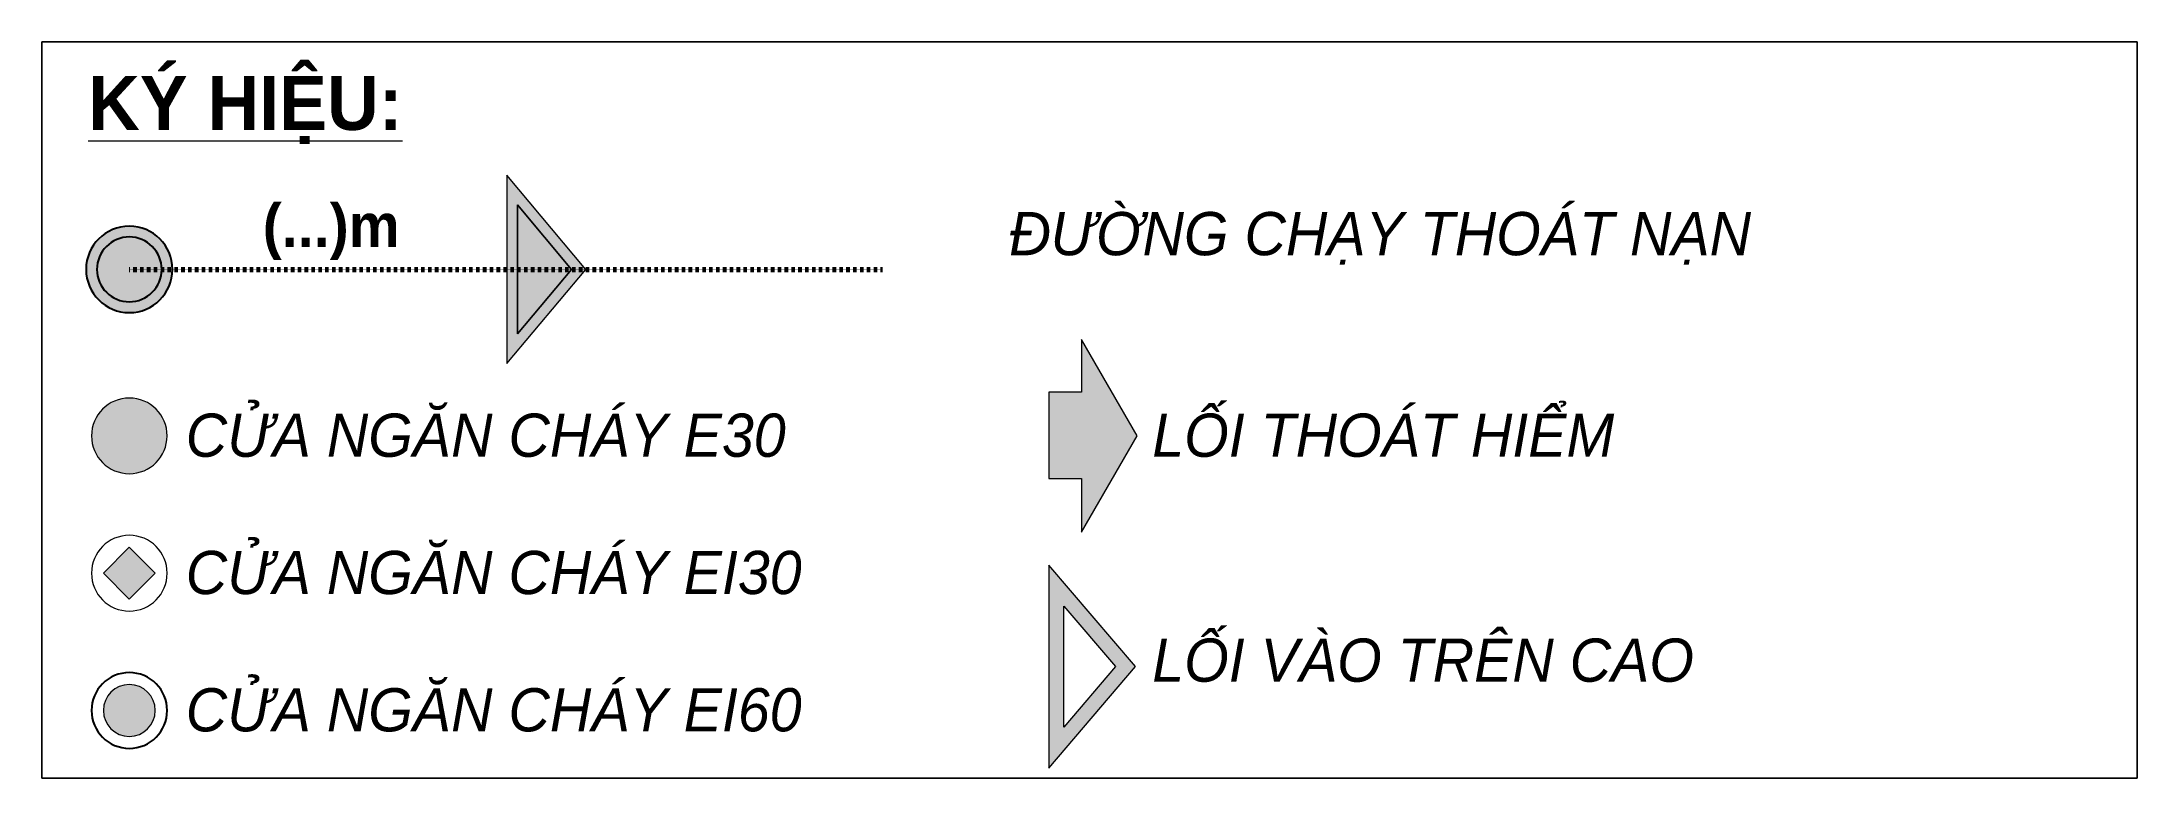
# Model space of a CAD drawing. Header units: millimetres. Extents: x 27447 to 251759, y -15958 to 82948.
# Drawn here: x 209752 to 245632, y 2600 to 15200 of the extents above; entities that cross this region are included whole.
import ezdxf

# ---------------------------------------------------------------- set-up
doc = ezdxf.new("R2010")
doc.units = ezdxf.units.MM
doc.linetypes.add('1 NÉT CALL OUT', pattern=[6, 3, -3])
for name, color, linetype, lineweight in [('A-ANNO-NOTE', 131, 'Continuous', 9), ('A-ANNO-NOTE-1', 131, 'Continuous', 25), ('A-DETL', 90, 'Continuous', 9), ('A-DETL-1', 90, '1 NÉT CALL OUT', 70), ('A-DETL-THIN-1', 151, 'Continuous', 9), ('G-ANNO-TEXT-1', 7, 'Continuous', 9)]:
    doc.layers.add(name, color=color, linetype=linetype, lineweight=lineweight)
doc.styles.add('Arial_12', font='arial_0.ttf', dxfattribs={"width": 0.95, "height": 740})
doc.styles.add('Arial_B_3', font='arialbd_0.ttf', dxfattribs={"width": 0.95, "height": 925})

msp = doc.modelspace()

# ---------------------------------------------------------------- texts
at = {"layer": 'G-ANNO-TEXT-1', "line_spacing_factor": 0.936439}
for s, insert, char_height, width, attachment_point, style in [('\\pt4218,8436,12654,16872,21090,25308,29526,33744,37962,42180,46398,50616,54834,59052,63270,67488,71706,75924,80142,84360,88578,92796,97014,1.01232E+005,1.05450E+005,1.09668E+005,1.13886E+005,1.18104E+005,1.22322E+005,1.26540E+005,1.30758E+005,1.34976E+005;{\\LKÝ HIỆU:}', (210542.5, 14618.3), 925, 5449.48, 1, 'Arial_B_3'), ('\\pt4464.05,8928.1,13392.15,17856.2,22320.25,26784.3,31248.35,35712.4,40176.45,44640.5,49104.55,53568.6,58032.65,62496.7,66960.75,71424.8,75888.85,80352.9,84816.95,89281,93745.05,98209.1,1.02673E+005,1.07137E+005,1.11601E+005,1.16065E+005,1.20529E+005,1.24993E+005,1.29457E+005,1.33922E+005,1.38386E+005,1.42850E+005;{\\fArial|b1|i0|c0|p34;(...)m}', (214706.8, 11947.7), 740, 5395.525, 5, 'Arial_12'), ('\\pt4464.05,8928.1,13392.15,17856.2,22320.25,26784.3,31248.35,35712.4,40176.45,44640.5,49104.55,53568.6,58032.65,62496.7,66960.75,71424.8,75888.85,80352.9,84816.95,89281,93745.05,98209.1,1.02673E+005,1.07137E+005,1.11601E+005,1.16065E+005,1.20529E+005,1.24993E+005,1.29457E+005,1.33922E+005,1.38386E+005,1.42850E+005;{\\fArial|b0|i1|c0|p34;ĐƯỜNG CHẠY THOÁT NẠN}', (226315.5, 12289), 740, 17044.235, 1, 'Arial_12'), ('\\pt4464.05,8928.1,13392.15,17856.2,22320.25,26784.3,31248.35,35712.4,40176.45,44640.5,49104.55,53568.6,58032.65,62496.7,66960.75,71424.8,75888.85,80352.9,84816.95,89281,93745.05,98209.1,1.02673E+005,1.07137E+005,1.11601E+005,1.16065E+005,1.20529E+005,1.24993E+005,1.29457E+005,1.33922E+005,1.38386E+005,1.42850E+005;{\\fArial|b0|i1|c0|p34;CỬA NGĂN CHÁY E30}', (212215.5, 8839), 740, 15065.29, 1, 'Arial_12'), ('\\pt4464.05,8928.1,13392.15,17856.2,22320.25,26784.3,31248.35,35712.4,40176.45,44640.5,49104.55,53568.6,58032.65,62496.7,66960.75,71424.8,75888.85,80352.9,84816.95,89281,93745.05,98209.1,1.02673E+005,1.07137E+005,1.11601E+005,1.16065E+005,1.20529E+005,1.24993E+005,1.29457E+005,1.33922E+005,1.38386E+005,1.42850E+005;{\\fArial|b0|i1|c0|p34;LỐI THOÁT HIỂM}', (228767.1, 8839), 740, 15065.29, 1, 'Arial_12'), ('\\pt4464.05,8928.1,13392.15,17856.2,22320.25,26784.3,31248.35,35712.4,40176.45,44640.5,49104.55,53568.6,58032.65,62496.7,66960.75,71424.8,75888.85,80352.9,84816.95,89281,93745.05,98209.1,1.02673E+005,1.07137E+005,1.11601E+005,1.16065E+005,1.20529E+005,1.24993E+005,1.29457E+005,1.33922E+005,1.38386E+005,1.42850E+005;{\\fArial|b0|i1|c0|p34;CỬA NGĂN CHÁY EI30}', (212215.5, 6489), 740, 15065.29, 1, 'Arial_12'), ('\\pt4464.05,8928.1,13392.15,17856.2,22320.25,26784.3,31248.35,35712.4,40176.45,44640.5,49104.55,53568.6,58032.65,62496.7,66960.75,71424.8,75888.85,80352.9,84816.95,89281,93745.05,98209.1,1.02673E+005,1.07137E+005,1.11601E+005,1.16065E+005,1.20529E+005,1.24993E+005,1.29457E+005,1.33922E+005,1.38386E+005,1.42850E+005;{\\fArial|b0|i1|c0|p34;LỐI VÀO TRÊN CAO}', (228767.1, 4989), 740, 15065.29, 1, 'Arial_12'), ('\\pt4464.05,8928.1,13392.15,17856.2,22320.25,26784.3,31248.35,35712.4,40176.45,44640.5,49104.55,53568.6,58032.65,62496.7,66960.75,71424.8,75888.85,80352.9,84816.95,89281,93745.05,98209.1,1.02673E+005,1.07137E+005,1.11601E+005,1.16065E+005,1.20529E+005,1.24993E+005,1.29457E+005,1.33922E+005,1.38386E+005,1.42850E+005;{\\fArial|b0|i1|c0|p34;CỬA NGĂN CHÁY EI60}', (212215.5, 4139), 740, 15065.29, 1, 'Arial_12')]:
    msp.add_mtext(s, dxfattribs=dict(at, insert=insert, char_height=char_height, width=width, attachment_point=attachment_point, style=style))

# ---------------------------------------------------------------- blocks, each defined once
blk = doc.blocks.new('HDNDCT_MŨI TÊN THOÁT HIỂM 2 - HDNDCT_MŨI TÊN THOÁT HIỂM 2-1614706-GHI CHÚ_ĐƯỜNG THOÁT NẠN PCCC')
at = {"layer": 'A-ANNO-NOTE'}
blk.add_hatch(color=256, dxfattribs=at).paths.add_polyline_path([(18288, 8457), (17336, 6807), (17336, 7728), (16778, 7728), (16778, 9208), (17336, 9208), (17336, 10108)])
for p, q in [((18288, 8457), (17336, 10108)), ((17336, 10108), (17336, 9208)), ((17336, 9208), (16778, 9208)), ((16778, 9208), (16778, 7728)), ((17336, 6807), (18288, 8457)), ((16778, 7728), (17336, 7728)), ((17336, 7728), (17336, 6807))]:
    blk.add_line(p, q, dxfattribs=at)
blk = doc.blocks.new('HDNDCT_MŨI TÊN THOÁT HIỂM - HDNDCT_MŨI TÊN THOÁT HIỂM-1614704-GHI CHÚ_ĐƯỜNG THOÁT NẠN PCCC')
at = {"layer": 'A-ANNO-NOTE'}
h = blk.add_hatch(color=256, dxfattribs=at)
h.paths.add_polyline_path([(8847, 11307), (7495, 9697), (7495, 12918)])
h.paths.add_polyline_path([(8605, 11307), (7680, 12410), (7680, 10205)])
blk.add_hatch(color=256, dxfattribs=at).paths.add_polyline_path([(7680, 10205), (7680, 12410), (8605, 11307)])
for p, q in [((8847, 11307), (7495, 12918)), ((7495, 12918), (7495, 9697)), ((7680, 10205), (7680, 12410)), ((7680, 12410), (8605, 11307)), ((8605, 11307), (7680, 12410)), ((7680, 12410), (7680, 10205)), ((7495, 9697), (8847, 11307)), ((8605, 11307), (7680, 10205)), ((7680, 10205), (8605, 11307))]:
    blk.add_line(p, q, dxfattribs=at)
blk = doc.blocks.new('HDNDCT_DIEM THOAT HIEM XA NHAT - HDNDCT_DIEM THOAT HIEM XA NHAT-1614703-GHI CHÚ_ĐƯỜNG THOÁT NẠN PCCC')
at = {"layer": 'A-ANNO-NOTE'}
h = blk.add_hatch(color=256, dxfattribs=at)
edge = h.paths.add_edge_path()
edge.add_arc((1031, 11307), 740, 0, 180)
edge.add_arc((1031, 11307), 740, 180, 360)
edge = h.paths.add_edge_path()
edge.add_arc((1031, 11307), 555, 180, 360)
edge.add_arc((1031, 11307), 555, 360, 540)
h = blk.add_hatch(color=256, dxfattribs=at)
edge = h.paths.add_edge_path()
edge.add_arc((1031, 11307), 555, 0, 180)
edge.add_arc((1031, 11307), 555, 180, 360)
at = {"layer": 'A-ANNO-NOTE-1'}
for radius, start, end in [(740, 360, 180), (555, 0, 180), (555, 360, 180), (740, 180, 360), (555, 180, 0), (555, 180, 360)]:
    blk.add_arc((1031, 11307), radius, start, end, dxfattribs=at)
blk = doc.blocks.new('HDNDCT_GHI CHÚ CỬA CHỐNG CHÁY E30 - HDNDCT_GHI CHÚ CỬA CHỐNG CHÁY E30-1614707-GHI CHÚ_ĐƯỜNG THOÁT NẠN PCCC')
at = {"layer": 'A-ANNO-NOTE'}
h = blk.add_hatch(color=256, dxfattribs=at)
edge = h.paths.add_edge_path()
edge.add_arc((1031, 8457), 647, 0, 180)
edge.add_arc((1031, 8457), 648, 180, 360)
for radius, start, end in [(648, 360, 180), (647, 180, 360)]:
    blk.add_arc((1031, 8457), radius, start, end, dxfattribs=at)
blk = doc.blocks.new('HDNDCT_GHI CHÚ CỬA CHỐNG CHÁY EI30 - HDNDCT_GHI CHÚ CỬA CHỐNG CHÁY EI30-2461928-GHI CHÚ_ĐƯỜNG THOÁT NẠN PCCC')
at = {"layer": 'A-ANNO-NOTE'}
blk.add_hatch(color=256, dxfattribs=at).paths.add_polyline_path([(587, 6107), (1031, 6551), (1475, 6107), (1031, 5663)])
for p, q in [((1031, 6551), (587, 6107)), ((1475, 6107), (1031, 6551)), ((587, 6107), (1031, 5663)), ((1031, 5663), (1475, 6107))]:
    blk.add_line(p, q, dxfattribs=at)
for start, end in [(360, 180), (180, 360)]:
    blk.add_arc((1031, 6107), 648, start, end, dxfattribs=at)
blk = doc.blocks.new('HDNDCT_LỐI VÀO TRÊN CAO - HDNDCT_LỐI VÀO TRÊN CAO-1614699-GHI CHÚ_ĐƯỜNG THOÁT NẠN PCCC')
at = {"layer": 'A-ANNO-NOTE'}
h = blk.add_hatch(color=256, dxfattribs=at)
h.paths.add_polyline_path([(17918, 4507), (17037, 5540), (17037, 3474)])
h.paths.add_polyline_path([(16778, 6243), (18259, 4507), (16778, 2772)])
for p, q in [((16778, 6243), (16778, 2772)), ((18259, 4507), (16778, 6243)), ((17037, 3474), (17037, 5540)), ((17037, 5540), (17918, 4507)), ((16778, 2772), (18259, 4507)), ((17918, 4507), (17037, 3474))]:
    blk.add_line(p, q, dxfattribs=at)
blk = doc.blocks.new('HDNDCT_GHI CHÚ CỬA CHỐNG CHÁY EI60 - HDNDCT_GHI CHÚ CỬA CHỐNG CHÁY EI60-1614697-GHI CHÚ_ĐƯỜNG THOÁT NẠN PCCC')
at = {"layer": 'A-ANNO-NOTE'}
h = blk.add_hatch(color=256, dxfattribs=at)
edge = h.paths.add_edge_path()
edge.add_arc((1031, 3757), 444, 0, 180)
edge.add_arc((1031, 3757), 444, 180, 360)
for radius, start, end in [(648, 360, 180), (444, 360, 180), (444, 180, 360)]:
    blk.add_arc((1031, 3757), radius, start, end, dxfattribs=at)
at = {"layer": 'A-ANNO-NOTE-1'}
for start, end in [(360, 180), (180, 360)]:
    blk.add_arc((1031, 3757), 648, start, end, dxfattribs=at)

# ---------------------------------------------------------------- linework, layer by layer
at = {"layer": 'A-DETL'}
for p, q in [((245632.2, 15200.1), (209752.2, 15200.1)), ((209752.2, 15200.1), (209752.2, 2600.1)), ((245632.2, 2600.1), (245632.2, 15200.1)), ((209752.2, 2600.1), (245632.2, 2600.1))]:
    msp.add_line(p, q, dxfattribs=at)
at = {"layer": 'A-DETL-1'}
msp.add_line((211249, 11307.2), (224149, 11307.2), dxfattribs=at)
at = {"layer": 'A-DETL-THIN-1'}
for p, q in [((209752.2, 15200.1), (245632.2, 15200.1)), ((209752.2, 2600.1), (209752.2, 15200.1)), ((245632.2, 15200.1), (245632.2, 2600.1)), ((245632.2, 2600.1), (209752.2, 2600.1))]:
    msp.add_line(p, q, dxfattribs=at)

# ---------------------------------------------------------------- block references
at = {"layer": 'A-ANNO-NOTE'}
for name in ['HDNDCT_MŨI TÊN THOÁT HIỂM - HDNDCT_MŨI TÊN THOÁT HIỂM-1614704-GHI CHÚ_ĐƯỜNG THOÁT NẠN PCCC', 'HDNDCT_DIEM THOAT HIEM XA NHAT - HDNDCT_DIEM THOAT HIEM XA NHAT-1614703-GHI CHÚ_ĐƯỜNG THOÁT NẠN PCCC', 'HDNDCT_MŨI TÊN THOÁT HIỂM 2 - HDNDCT_MŨI TÊN THOÁT HIỂM 2-1614706-GHI CHÚ_ĐƯỜNG THOÁT NẠN PCCC', 'HDNDCT_GHI CHÚ CỬA CHỐNG CHÁY E30 - HDNDCT_GHI CHÚ CỬA CHỐNG CHÁY E30-1614707-GHI CHÚ_ĐƯỜNG THOÁT NẠN PCCC', 'HDNDCT_GHI CHÚ CỬA CHỐNG CHÁY EI30 - HDNDCT_GHI CHÚ CỬA CHỐNG CHÁY EI30-2461928-GHI CHÚ_ĐƯỜNG THOÁT NẠN PCCC', 'HDNDCT_LỐI VÀO TRÊN CAO - HDNDCT_LỐI VÀO TRÊN CAO-1614699-GHI CHÚ_ĐƯỜNG THOÁT NẠN PCCC', 'HDNDCT_GHI CHÚ CỬA CHỐNG CHÁY EI60 - HDNDCT_GHI CHÚ CỬA CHỐNG CHÁY EI60-1614697-GHI CHÚ_ĐƯỜNG THOÁT NẠN PCCC']:
    msp.add_blockref(name, (210218.1, 0), dxfattribs=at)

msp.set_redraw_order([(e.dxf.handle, doc.entitydb.next_handle()) for e in msp.query("TEXT MTEXT ATTDEF DIMENSION ARC_DIMENSION")])  # texts and dimensions are drawn at this point

doc.saveas('drawing.dxf')
